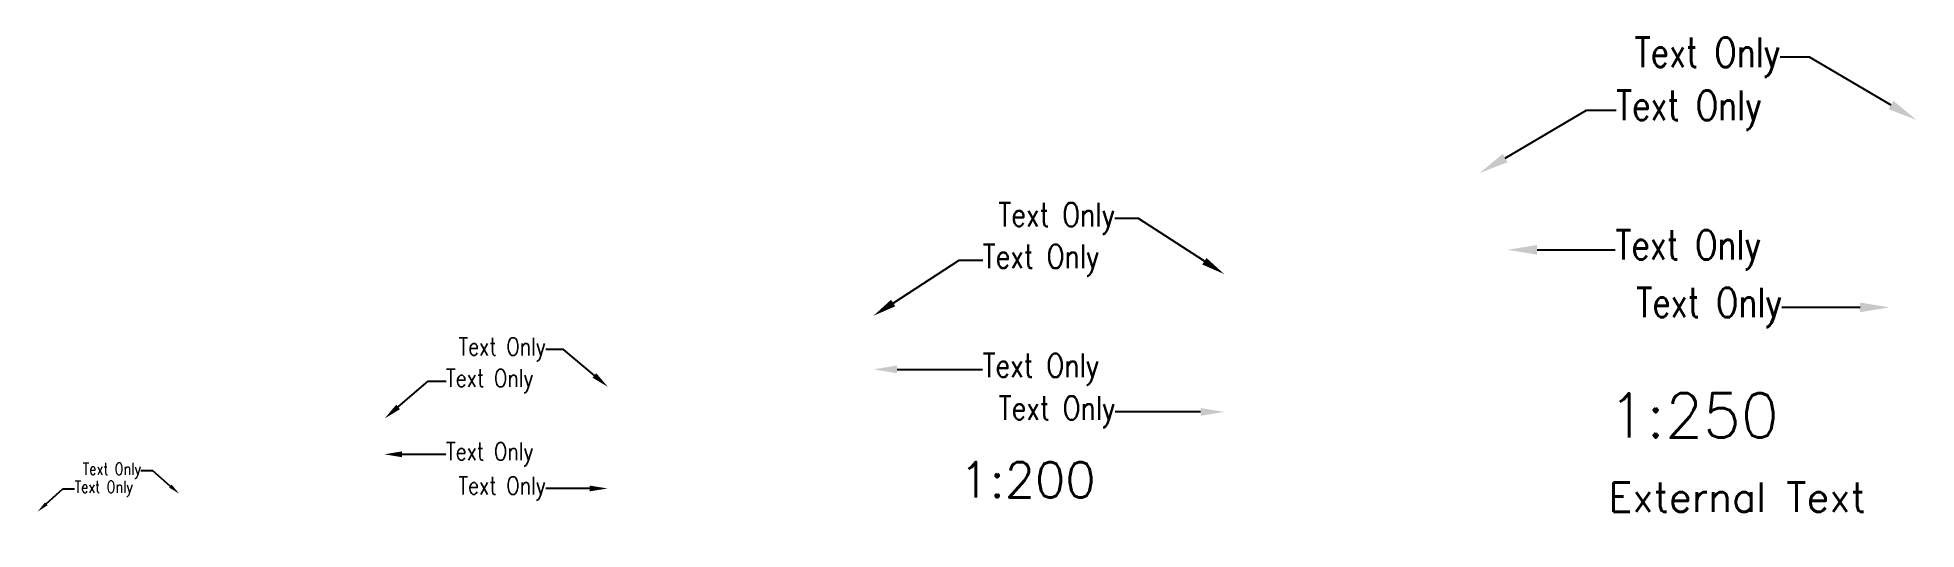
# Model space of a CAD drawing. Header units: millimetres. Extents: x 20588 to 267277, y 8853 to 162867.
# Drawn here: x 39551 to 71434, y 120332 to 128677 of the extents above; entities that cross this region are included whole.
import ezdxf
from ezdxf import colors
from ezdxf.entities.mleader import LeaderData, LeaderLine
from ezdxf.math import Vec2, Vec3

# ---------------------------------------------------------------- set-up
doc = ezdxf.new("R2010")
doc.units = ezdxf.units.MM
doc.header["$MEASUREMENT"] = 0
doc.layers.add('Txt_Arc', color=95, linetype='Continuous')
doc.styles.add('Jwalant', font='romans.shx', dxfattribs={"width": 0.8})
doc.styles.add('MSA_Standard', font='romans.shx')

msp = doc.modelspace()

# ---------------------------------------------------------------- texts
at = {"layer": 'Txt_Arc', "style": 'MSA_Standard'}
for s, height, p in [('1:250', 750, (66205.7, 121891.8)), ('1:200', 600, (55191.7, 120874.3))]:
    msp.add_text(s, height=height, dxfattribs=at).set_placement(p)
at = {"layer": 'Txt_Arc', "insert": (66205.7, 121129.4), "char_height": 500, "width": 4933.571, "attachment_point": 1, "style": 'MSA_Standard'}
msp.add_mtext('External Text', dxfattribs=at)

# ---------------------------------------------------------------- leaders
at = {"layer": 'Txt_Arc'}
ml = msp.add_multileader_mtext('Standard', dxfattribs=at)
ml.set_content('{\\Fsimplex|c0;Text Only}', color=256, style='Jwalant')
ml.set_leader_properties()
ml.build(insert=Vec2(0, 0))
ml.multileader.update_dxf_attribs({"dogleg_length": 500, "arrow_head_size": 500})
ctx = ml.context
ctx.base_point, ctx.char_height, ctx.arrow_head_size, ctx.landing_gap_size, ctx.plane_origin = Vec3(66282.6, 128344), 500, 500, 1, Vec3(71434.1, 127280.3)
ctx.text_align_type = 2
notes = []
notes.append((ctx, [(0, (1, 1, 0), (69622.1, 128344), (-1, 0), 500, [(0, [(71434.1, 127280.3)], 0, [])])]))
ctx.mtext.insert, ctx.mtext.width, ctx.mtext.alignment, ctx.mtext.flow_direction = Vec3(69121.1, 128677.3), 2837.513, 3, 5
ml = msp.add_multileader_mtext('Standard', dxfattribs=at)
ml.set_content('{\\Fsimplex|c0;Text Only}', color=256, style='Jwalant')
ml.set_leader_properties()
ml.build(insert=Vec2(0, 0))
ml.multileader.update_dxf_attribs({"text_right_attachment_type": 6, "dogleg_length": 500, "arrow_head_size": 500})
ctx = ml.context
ctx.base_point, ctx.char_height, ctx.arrow_head_size, ctx.landing_gap_size, ctx.plane_origin = Vec3(66336.1, 127444.3), 500, 500, 1, Vec3(64024, 126380.6)
ctx.right_attachment = 6
notes.append((ctx, [(0, (1, 1, 0), (65836.1, 127444.3), (1, 0), 500, [(0, [(64024, 126380.6)], 0, [])])]))
ctx.mtext.insert, ctx.mtext.width, ctx.mtext.flow_direction = Vec3(66337.1, 127777.6), 2837.513, 5
ml = msp.add_multileader_mtext('Standard', dxfattribs=at)
ml.set_content('{\\Fsimplex|c0;Text Only}', color=256, style='Jwalant')
ml.set_leader_properties()
ml.build(insert=Vec2(0, 0))
ml.multileader.update_dxf_attribs({"dogleg_length": 400, "arrow_head_size": 400})
ctx = ml.context
ctx.base_point, ctx.char_height, ctx.arrow_head_size, ctx.landing_gap_size, ctx.plane_origin = Vec3(54905, 125606.3), 400, 400, 1, Vec3(60044.2, 124665)
ctx.text_align_type = 2
notes.append((ctx, [(0, (1, 1, 0), (58232.2, 125606.3), (-1, 0), 400, [(0, [(59686.8, 124665)], 0, [])])]))
ctx.mtext.insert, ctx.mtext.width, ctx.mtext.alignment, ctx.mtext.flow_direction = Vec3(57831.2, 125873), 2925.179, 3, 5
ml = msp.add_multileader_mtext('Standard', dxfattribs=at)
ml.set_content('{\\Fsimplex|c0;Text Only}', color=256, style='Jwalant')
ml.set_leader_properties()
ml.build(insert=Vec2(0, 0))
ml.multileader.update_dxf_attribs({"has_dogleg": 0, "text_right_attachment_type": 6, "dogleg_length": 1, "arrow_head_size": 500})
ctx = ml.context
ctx.base_point, ctx.char_height, ctx.arrow_head_size, ctx.landing_gap_size, ctx.plane_origin = Vec3(66324.6, 125076.3), 500, 500, 1, Vec3(64497, 125076.3)
ctx.right_attachment = 6
notes.append((ctx, [(0, (1, 1, 0), (66323.6, 125076.3), (1, 0), 1, [(0, [(64497, 125076.3)], 0, [])])]))
ctx.mtext.insert, ctx.mtext.flow_direction = Vec3(66325.6, 125409.7), 5
ml = msp.add_multileader_mtext('Standard', dxfattribs=at)
ml.set_content('{\\Fsimplex|c0;Text Only}', color=256, style='Jwalant')
ml.set_leader_properties()
ml.build(insert=Vec2(0, 0))
ml.multileader.update_dxf_attribs({"text_right_attachment_type": 6, "dogleg_length": 400, "arrow_head_size": 400})
ctx = ml.context
ctx.base_point, ctx.char_height, ctx.arrow_head_size, ctx.landing_gap_size, ctx.plane_origin = Vec3(55590.1, 124898.1), 400, 400, 1, Vec3(53378.1, 123956.7)
ctx.right_attachment = 6
notes.append((ctx, [(0, (1, 1, 0), (55190.1, 124898.1), (1, 0), 400, [(0, [(53734.2, 123956.7)], 0, [])])]))
ctx.mtext.insert, ctx.mtext.width, ctx.mtext.flow_direction = Vec3(55591.1, 125164.7), 2925.179, 5
ml = msp.add_multileader_mtext('Standard', dxfattribs=at)
ml.set_content('{\\Fsimplex|c0;Text Only}', color=256, style='Jwalant')
ml.set_leader_properties()
ml.build(insert=Vec2(0, 0))
ml.multileader.update_dxf_attribs({"has_dogleg": 0, "dogleg_length": 1, "arrow_head_size": 500})
ctx = ml.context
ctx.base_point, ctx.char_height, ctx.arrow_head_size, ctx.landing_gap_size, ctx.plane_origin = Vec3(66328.8, 124100.1), 500, 500, 1, Vec3(70977.5, 124100.1)
ctx.text_align_type = 2
notes.append((ctx, [(0, (1, 1, 0), (69150.9, 124100.1), (-1, 0), 1, [(0, [(70977.5, 124100.1)], 0, [])])]))
ctx.mtext.insert, ctx.mtext.alignment, ctx.mtext.flow_direction = Vec3(69148.9, 124433.4), 3, 5
ml = msp.add_multileader_mtext('Standard', dxfattribs=at)
ml.set_content('{\\Fsimplex|c0;Text Only}', color=256, style='Jwalant')
ml.set_leader_properties()
ml.build(insert=Vec2(0, 0))
ml.multileader.update_dxf_attribs({"dogleg_length": 300, "arrow_head_size": 300})
ctx = ml.context
ctx.base_point, ctx.char_height, ctx.arrow_head_size, ctx.landing_gap_size, ctx.plane_origin = Vec3(46468.6, 123385.6), 300, 300, 1, Vec3(49519.9, 122751.3)
ctx.text_align_type = 2
notes.append((ctx, [(0, (1, 1, 0), (48475.8, 123385.6), (-1, 0), 300, [(0, [(49228.9, 122751.3)], 0, [])])]))
ctx.mtext.insert, ctx.mtext.width, ctx.mtext.alignment, ctx.mtext.flow_direction = Vec3(48174.8, 123585.6), 1705.106, 3, 5
ml = msp.add_multileader_mtext('Standard', dxfattribs=at)
ml.set_content('{\\Fsimplex|c0;Text Only}', color=256, style='Jwalant')
ml.set_leader_properties()
ml.build(insert=Vec2(0, 0))
ml.multileader.update_dxf_attribs({"has_dogleg": 0, "text_right_attachment_type": 6, "dogleg_length": 1, "arrow_head_size": 400})
ctx = ml.context
ctx.base_point, ctx.char_height, ctx.arrow_head_size, ctx.landing_gap_size, ctx.plane_origin = Vec3(55586.2, 123047.7), 400, 400, 1, Vec3(53737.5, 123047.7)
ctx.right_attachment = 6
notes.append((ctx, [(0, (1, 1, 0), (55585.2, 123047.7), (1, 0), 1, [(0, [(53737.5, 123047.7)], 0, [])])]))
ctx.mtext.insert, ctx.mtext.flow_direction = Vec3(55587.2, 123314.4), 5
ml = msp.add_multileader_mtext('Standard', dxfattribs=at)
ml.set_content('{\\Fsimplex|c0;Text Only}', color=256, style='Jwalant')
ml.set_leader_properties()
ml.build(insert=Vec2(0, 0))
ml.multileader.update_dxf_attribs({"text_right_attachment_type": 6, "dogleg_length": 300, "arrow_head_size": 300})
ctx = ml.context
ctx.base_point, ctx.char_height, ctx.arrow_head_size, ctx.landing_gap_size, ctx.plane_origin = Vec3(46481.5, 122849.3), 300, 300, 1, Vec3(45137.4, 122215)
ctx.right_attachment = 6
notes.append((ctx, [(0, (1, 1, 0), (46181.5, 122849.3), (1, 0), 300, [(0, [(45440.8, 122215)], 0, [])])]))
ctx.mtext.insert, ctx.mtext.width, ctx.mtext.flow_direction = Vec3(46482.5, 123049.3), 1705.106, 5
ml = msp.add_multileader_mtext('Standard', dxfattribs=at)
ml.set_content('{\\Fsimplex|c0;Text Only}', color=256, style='Jwalant')
ml.set_leader_properties()
ml.build(insert=Vec2(0, 0))
ml.multileader.update_dxf_attribs({"has_dogleg": 0, "dogleg_length": 1, "arrow_head_size": 400})
ctx = ml.context
ctx.base_point, ctx.char_height, ctx.arrow_head_size, ctx.landing_gap_size, ctx.plane_origin = Vec3(55581.4, 122325.9), 400, 400, 1, Vec3(59687.4, 122325.9)
ctx.text_align_type = 2
notes.append((ctx, [(0, (1, 1, 0), (57839.7, 122325.9), (-1, 0), 1, [(0, [(59687.4, 122325.9)], 0, [])])]))
ctx.mtext.insert, ctx.mtext.alignment, ctx.mtext.flow_direction = Vec3(57837.7, 122592.6), 3, 5
ml = msp.add_multileader_mtext('Standard', dxfattribs=at)
ml.set_content('{\\Fsimplex|c0;Text Only}', color=256, style='Jwalant')
ml.set_leader_properties()
ml.build(insert=Vec2(0, 0))
ml.multileader.update_dxf_attribs({"has_dogleg": 0, "text_right_attachment_type": 6, "dogleg_length": 1, "arrow_head_size": 300})
ctx = ml.context
ctx.base_point, ctx.char_height, ctx.arrow_head_size, ctx.landing_gap_size, ctx.plane_origin = Vec3(46481, 121606.8), 300, 300, 1, Vec3(45434.5, 121606.8)
ctx.right_attachment = 6
notes.append((ctx, [(0, (1, 1, 0), (46480, 121606.8), (1, 0), 1, [(0, [(45434.5, 121606.8)], 0, [])])]))
ctx.mtext.insert, ctx.mtext.flow_direction = Vec3(46482, 121806.8), 5
ml = msp.add_multileader_mtext('Standard', dxfattribs=at)
ml.set_content('{\\Fsimplex|c0;Text Only}', color=256, style='Jwalant')
ml.set_leader_properties()
ml.build(insert=Vec2(0, 0))
ml.multileader.update_dxf_attribs({"dogleg_length": 200, "arrow_head_size": 200})
ctx = ml.context
ctx.base_point, ctx.char_height, ctx.arrow_head_size, ctx.landing_gap_size, ctx.plane_origin = Vec3(40167.3, 121326.3), 200, 200, 1, Vec3(42135.8, 120938.1)
ctx.text_align_type = 2
notes.append((ctx, [(0, (1, 1, 0), (41505.2, 121326.3), (-1, 0), 200, [(0, [(41954.3, 120938.1)], 0, [])])]))
ctx.mtext.insert, ctx.mtext.width, ctx.mtext.alignment, ctx.mtext.flow_direction = Vec3(41304.2, 121459.6), 1135.911, 3, 5
ml = msp.add_multileader_mtext('Standard', dxfattribs=at)
ml.set_content('{\\Fsimplex|c0;Text Only}', color=256, style='Jwalant')
ml.set_leader_properties()
ml.build(insert=Vec2(0, 0))
ml.multileader.update_dxf_attribs({"has_dogleg": 0, "dogleg_length": 1, "arrow_head_size": 300})
ctx = ml.context
ctx.base_point, ctx.char_height, ctx.arrow_head_size, ctx.landing_gap_size, ctx.plane_origin = Vec3(46480.8, 121027.2), 300, 300, 1, Vec3(49220.7, 121027.2)
ctx.text_align_type = 2
notes.append((ctx, [(0, (1, 1, 0), (48175.3, 121027.2), (-1, 0), 1, [(0, [(49220.7, 121027.2)], 0, [])])]))
ctx.mtext.insert, ctx.mtext.alignment, ctx.mtext.flow_direction = Vec3(48173.3, 121227.2), 3, 5
ml = msp.add_multileader_mtext('Standard', dxfattribs=at)
ml.set_content('{\\Fsimplex|c0;Text Only}', color=256, style='Jwalant')
ml.set_leader_properties()
ml.build(insert=Vec2(0, 0))
ml.multileader.update_dxf_attribs({"text_right_attachment_type": 6, "dogleg_length": 200, "arrow_head_size": 200})
ctx = ml.context
ctx.base_point, ctx.char_height, ctx.arrow_head_size, ctx.landing_gap_size, ctx.plane_origin = Vec3(40178.7, 121021), 200, 200, 1, Vec3(39348.1, 120632.8)
ctx.right_attachment = 6
notes.append((ctx, [(0, (1, 1, 0), (39978.7, 121021), (1, 0), 200, [(0, [(39550.7, 120632.8)], 0, [])])]))
ctx.mtext.insert, ctx.mtext.width, ctx.mtext.flow_direction = Vec3(40179.7, 121154.3), 1135.911, 5
for ctx, leaders in notes:
    for number, flags, end, landing, length, lines in leaders:
        leader = LeaderData()
        leader.index, (leader.has_last_leader_line, leader.has_dogleg_vector, leader.attachment_direction) = number, flags
        leader.last_leader_point, leader.dogleg_vector, leader.dogleg_length = Vec3(end), Vec3(landing), length
        for number, points, colour, breaks in lines:
            line = LeaderLine()
            line.index, line.vertices, line.color, line.breaks = number, Vec3.list(points), colors.encode_raw_color(colour), breaks
            leader.lines.append(line)
        ctx.leaders.append(leader)

doc.saveas('drawing.dxf')
